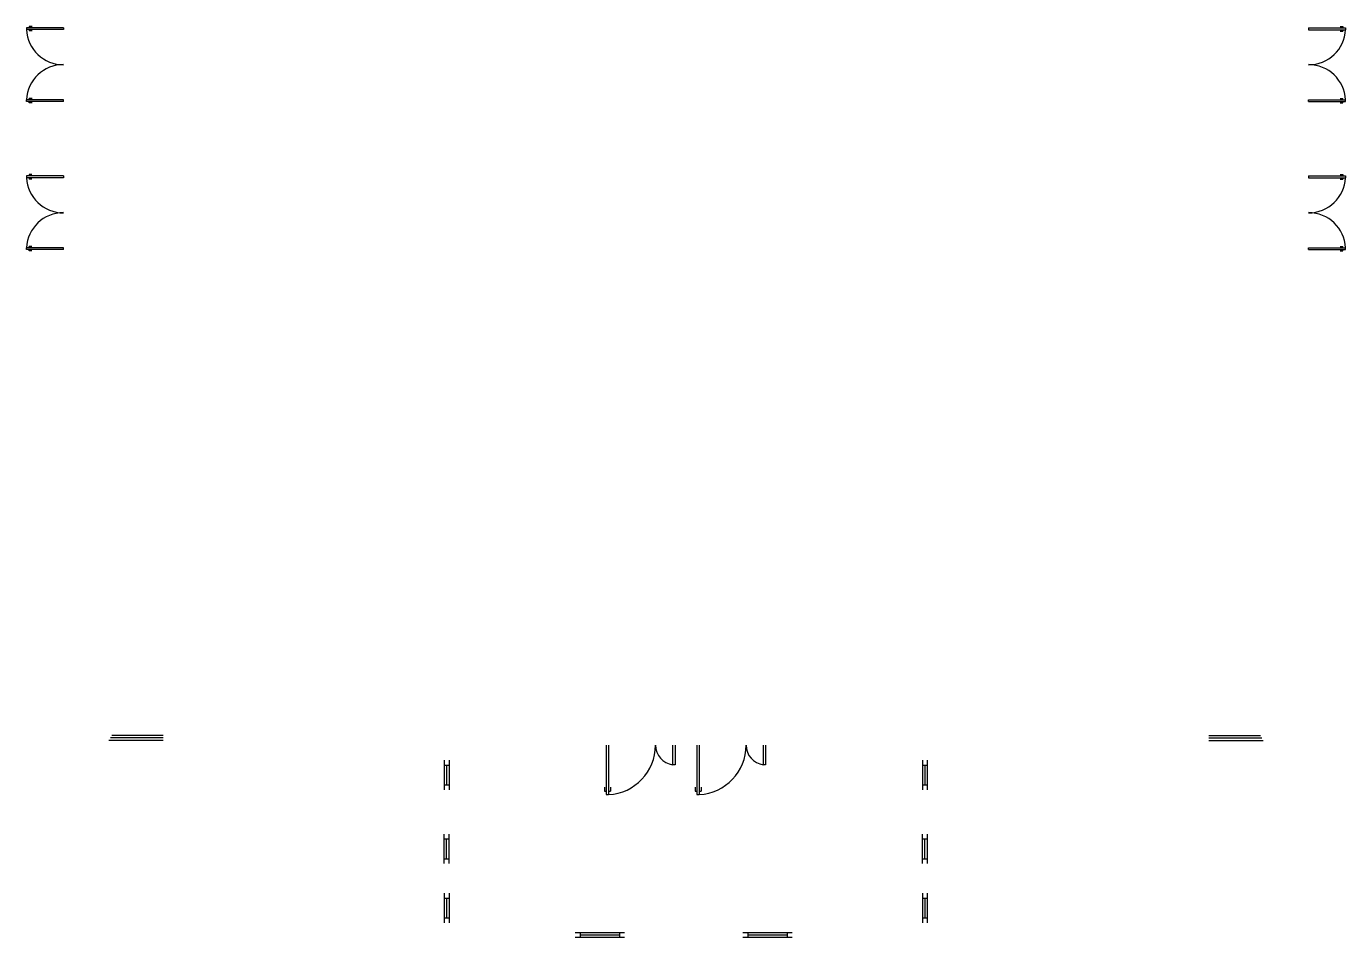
# Model space of a CAD drawing. Header units: millimetres. Extents: x 17501 to 162767, y 66837 to 324015.
# Drawn here: x 106186 to 132943, y 66837 to 85317 of the extents above; entities that cross this region are included whole.
import ezdxf

# ---------------------------------------------------------------- set-up
doc = ezdxf.new("R2010")
doc.units = ezdxf.units.MM
doc.layers.add('serramenti', color=4, linetype='Continuous')
doc.layers.add('Serramenti-Interni', color=4, linetype='Continuous')

msp = doc.modelspace()

# ---------------------------------------------------------------- linework, layer by layer
at = {"layer": 'serramenti', "transparency": 33554687}
for p, q in [((106938, 85289, -899), (106188, 85289, -899)), ((106188, 85289, -899), (106188, 85252, -899)), ((106938, 85252, -899), (106188, 85252, -899)), ((106300, 85317, -899), (106242, 85317, -899)), ((106242, 85317, -899), (106242, 85289, -899)), ((106242, 85252, -899), (106242, 85225, -899)), ((106300, 85225, -899), (106242, 85225, -899)), ((106938, 85289, -899), (106938, 85252, -899)), ((132193, 85288, -899), (132943, 85288, -899)), ((132193, 85288, -899), (132193, 85250, -899)), ((132193, 85250, -899), (132943, 85250, -899)), ((132830, 85315, -899), (132888, 85315, -899)), ((132830, 85223, -899), (132888, 85223, -899)), ((132888, 85315, -899), (132888, 85288, -899)), ((132888, 85250, -899), (132888, 85223, -899)), ((132943, 85288, -899), (132943, 85250, -899)), ((106938, 83830, -899), (106188, 83830, -899)), ((106188, 83793, -899), (106188, 83830, -899)), ((106938, 83793, -899), (106188, 83793, -899)), ((106300, 83857, -899), (106242, 83857, -899)), ((106242, 83830, -899), (106242, 83857, -899)), ((106242, 83766, -899), (106242, 83793, -899)), ((106300, 83766, -899), (106242, 83766, -899)), ((106938, 83793, -899), (106938, 83830, -899)), ((132192, 83829, -899), (132942, 83829, -899)), ((132192, 83791, -899), (132192, 83829, -899)), ((132192, 83791, -899), (132942, 83791, -899)), ((132829, 83856, -899), (132887, 83856, -899)), ((132829, 83764, -899), (132887, 83764, -899)), ((132887, 83829, -899), (132887, 83856, -899)), ((132887, 83764, -899), (132887, 83791, -899)), ((132942, 83791, -899), (132942, 83829, -899)), ((106936, 82285, -899), (106186, 82285, -899)), ((106186, 82285, -899), (106186, 82248, -899)), ((106936, 82248, -899), (106186, 82248, -899)), ((106298, 82313, -899), (106240, 82313, -899)), ((106240, 82313, -899), (106240, 82285, -899)), ((106240, 82248, -899), (106240, 82221, -899)), ((106298, 82221, -899), (106240, 82221, -899)), ((106936, 82285, -899), (106936, 82248, -899)), ((132192, 82285, -899), (132942, 82285, -899)), ((132192, 82285, -899), (132192, 82248, -899)), ((132192, 82248, -899), (132942, 82248, -899)), ((132829, 82313, -899), (132887, 82313, -899)), ((132829, 82221, -899), (132887, 82221, -899)), ((132887, 82313, -899), (132887, 82285, -899)), ((132887, 82248, -899), (132887, 82221, -899)), ((132942, 82285, -899), (132942, 82248, -899)), ((106936, 80826, -899), (106186, 80826, -899)), ((106186, 80789, -899), (106186, 80826, -899)), ((106298, 80853, -899), (106240, 80853, -899)), ((106240, 80826, -899), (106240, 80853, -899)), ((106936, 80789, -899), (106936, 80826, -899)), ((132193, 80826, -899), (132943, 80826, -899)), ((132193, 80789, -899), (132193, 80826, -899)), ((132830, 80853, -899), (132888, 80853, -899)), ((132888, 80826, -899), (132888, 80853, -899)), ((132943, 80789, -899), (132943, 80826, -899)), ((106936, 80789, -899), (106186, 80789, -899)), ((106240, 80762, -899), (106240, 80789, -899)), ((106298, 80762, -899), (106240, 80762, -899)), ((132193, 80789, -899), (132943, 80789, -899)), ((132830, 80762, -899), (132888, 80762, -899)), ((132888, 80762, -899), (132888, 80789, -899))]:
    msp.add_line(p, q, dxfattribs=at)
at = {"layer": 'serramenti', "linetype": 'Continuous', "transparency": 33554687}
for p, q in [((108962, 70937, -899), (107917, 70937, -899)), ((130168, 70937, -899), (131213, 70937, -899)), ((108962, 70837, -899), (107860, 70837, -899)), ((108962, 70887, -899), (107890, 70887, -899)), ((130168, 70887, -899), (131240, 70887, -899)), ((130168, 70837, -899), (131271, 70837, -899)), ((114665, 69837, -899), (114665, 70437, -899)), ((114765, 69837, -899), (114765, 70437, -899)), ((124365, 69837, -899), (124365, 70437, -899)), ((124465, 69837, -899), (124465, 70437, -899)), ((114665, 70337, -899), (114765, 70337, -899)), ((114715, 69937, -899), (114715, 70337, -899)), ((124365, 70337, -899), (124465, 70337, -899)), ((124415, 69937, -899), (124415, 70337, -899)), ((114665, 69937, -899), (114765, 69937, -899)), ((124365, 69937, -899), (124465, 69937, -899)), ((114660, 68337, -899), (114660, 68937, -899)), ((114660, 68837, -899), (114760, 68837, -899)), ((114710, 68437, -899), (114710, 68837, -899)), ((114760, 68337, -899), (114760, 68937, -899)), ((124360, 68337, -899), (124360, 68937, -899)), ((124360, 68837, -899), (124460, 68837, -899)), ((124410, 68437, -899), (124410, 68837, -899)), ((124460, 68337, -899), (124460, 68937, -899)), ((114660, 68437, -899), (114760, 68437, -899)), ((124360, 68437, -899), (124460, 68437, -899)), ((114665, 67137, -899), (114665, 67737, -899)), ((114765, 67137, -899), (114765, 67737, -899)), ((124365, 67137, -899), (124365, 67737, -899)), ((124465, 67137, -899), (124465, 67737, -899)), ((114665, 67637, -899), (114765, 67637, -899)), ((114715, 67237, -899), (114715, 67637, -899)), ((124365, 67637, -899), (124465, 67637, -899)), ((124415, 67237, -899), (124415, 67637, -899)), ((114665, 67237, -899), (114765, 67237, -899)), ((124365, 67237, -899), (124465, 67237, -899)), ((118315, 66937, -899), (117315, 66937, -899)), ((117415, 66937, -899), (117415, 66837, -899)), ((118215, 66937, -899), (118215, 66837, -899)), ((121715, 66937, -899), (120715, 66937, -899)), ((120815, 66937, -899), (120815, 66837, -899)), ((121615, 66937, -899), (121615, 66837, -899)), ((118315, 66837, -899), (117315, 66837, -899)), ((118215, 66887, -899), (117415, 66887, -899)), ((121715, 66837, -899), (120715, 66837, -899)), ((121615, 66887, -899), (120815, 66887, -899))]:
    msp.add_line(p, q, dxfattribs=at)
at = {"layer": 'serramenti', "transparency": 33554687}
for centre, start, end in [((106938, 85291, -899), 182.9928, 269.9448), ((132192, 85289, -899), 270.0552, 357.0072), ((106938, 83791, -899), 90.0552, 177.0072), ((132191, 83789, -899), 2.9928, 89.9448), ((106937, 82287, -899), 182.9928, 269.9448), ((132191, 82287, -899), 270.0552, 357.0072), ((106937, 80787, -899), 90.0552, 177.0072), ((132192, 80787, -899), 2.9928, 89.9448)]:
    msp.add_arc(centre, 752, start, end, dxfattribs=at)
at = {"layer": 'Serramenti-Interni', "transparency": 33554687}
for p, q in [((117945, 70737, -899), (117945, 69737, -899)), ((117995, 70737, -899), (117995, 69737, -899)), ((119292, 70737, -899), (119292, 70339, -899)), ((119342, 70737, -899), (119342, 70339, -899)), ((119784, 70737, -899), (119784, 69737, -899)), ((119834, 70737, -899), (119834, 69737, -899)), ((121130, 70737, -899), (121130, 70339, -899)), ((121180, 70737, -899), (121180, 70339, -899)), ((117909, 69887, -899), (117909, 69810, -899)), ((118031, 69887, -899), (118031, 69810, -899)), ((119747, 69887, -899), (119747, 69810, -899)), ((119869, 69887, -899), (119869, 69810, -899)), ((117909, 69810, -899), (117945, 69810, -899)), ((117945, 69737, -899), (117995, 69737, -899)), ((117995, 69810, -899), (118031, 69810, -899)), ((119747, 69810, -899), (119784, 69810, -899)), ((119784, 69737, -899), (119834, 69737, -899)), ((119834, 69810, -899), (119869, 69810, -899))]:
    msp.add_line(p, q, dxfattribs=at)
at = {"layer": 'Serramenti-Interni', "linetype": 'Continuous', "transparency": 33554687}
for p, q in [((119342, 70339, -899), (119292, 70339, -899)), ((121180, 70339, -899), (121130, 70339, -899))]:
    msp.add_line(p, q, dxfattribs=at)
at = {"layer": 'Serramenti-Interni', "transparency": 33554687}
for centre in [(117943, 70738, -899), (119781, 70738, -899)]:
    msp.add_arc(centre, 1002, 272.9928, 359.9448, dxfattribs=at)
at = {"layer": 'Serramenti-Interni', "linetype": 'Continuous', "transparency": 33554687}
for centre in [(119344, 70737, -899), (121182, 70737, -899)]:
    msp.add_arc(centre, 398, 180.0172, 262.5245, dxfattribs=at)

doc.saveas('drawing.dxf')
